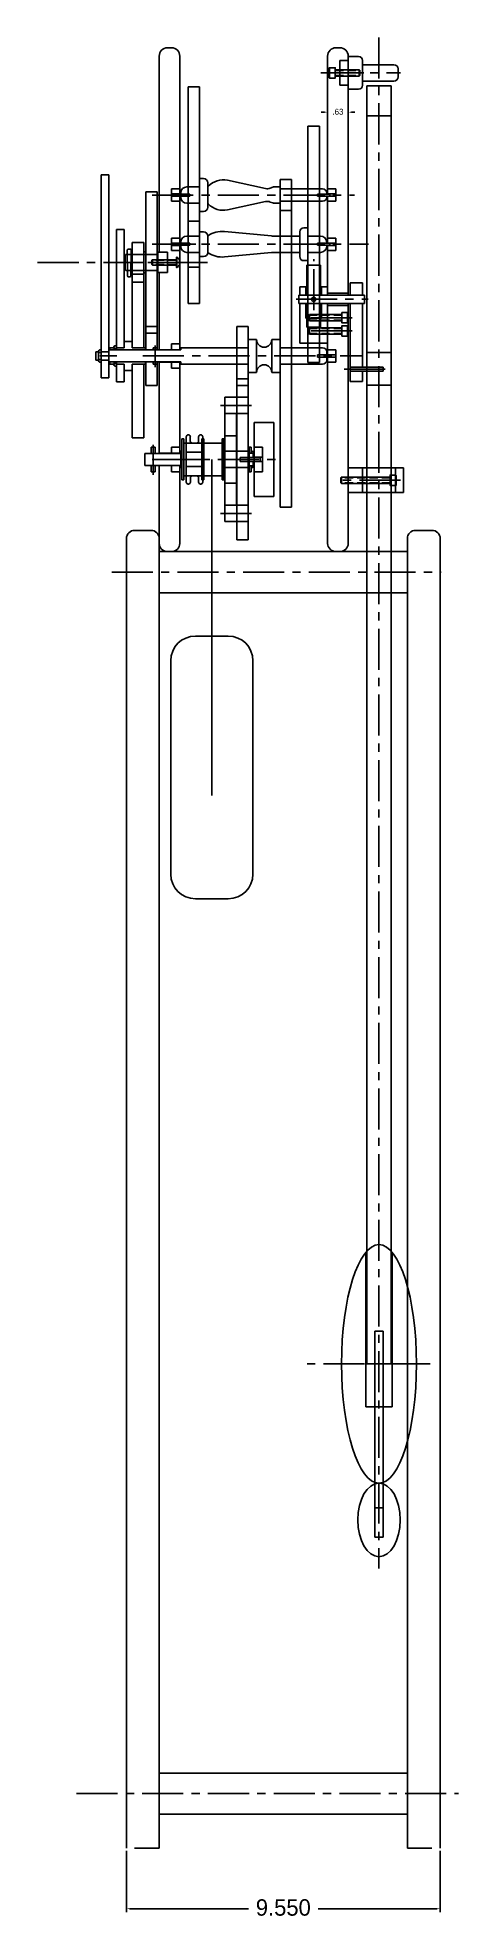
# Model space of a CAD drawing. Extents: x 60 to 170, y -32 to 30.
# Drawn here: x 83.4 to 96.2, y -31.5 to 25.8 of the extents above; entities that cross this region are included whole.
import ezdxf

# ---------------------------------------------------------------- set-up
doc = ezdxf.new("R2010")
doc.units = 0
doc.header["$MEASUREMENT"] = 0
doc.header["$PDMODE"] = 2
doc.header["$PDSIZE"] = 0.002
doc.linetypes.add('CENTER', pattern=[2, 1.25, -0.25, 0.25, -0.25])
doc.linetypes.add('HIDDEN', pattern=[0.375, 0.25, -0.125])
doc.layers.get('0').update_dxf_attribs({"linetype": 'CONTINUOUS'})
doc.layers.get('DEFPOINTS').update_dxf_attribs({"color": 159, "linetype": 'CONTINUOUS'})
for name, color, linetype in [('1', 1, 'CONTINUOUS'), ('2', 2, 'CONTINUOUS'), ('3', 3, 'CONTINUOUS'), ('4', 4, 'CONTINUOUS'), ('5', 5, 'CONTINUOUS'), ('CABLE', 45, 'CONTINUOUS'), ('CENTER', 3, 'CENTER'), ('GEAR-10-MINUTE', 10, 'CONTINUOUS'), ('GEAR-16', 75, 'CONTINUOUS'), ('GEAR-16-MINUTE', 40, 'CONTINUOUS'), ('GEAR-40-MINUTE', 60, 'CONTINUOUS'), ('GEAR-48-MINUTE', 100, 'CONTINUOUS'), ('GEAR-48-RATCHET', 130, 'CONTINUOUS'), ('GEAR-64', 104, 'CONTINUOUS'), ('GEAR-8', 140, 'CONTINUOUS'), ('GEAR-90', 170, 'CONTINUOUS'), ('GEAR-ESCAPE-TIC', 63, 'CONTINUOUS'), ('HIDDEN', 1, 'HIDDEN'), ('TEXT', 7, 'CONTINUOUS')]:
    doc.layers.add(name, color=color, linetype=linetype)
doc.styles.add('ARCHITEC', font='ARCHITEC.SHX')
doc.dimstyles.new('DIM-2PLC', dxfattribs={"dimtxt": 0.5, "dimasz": 0.1, "dimexe": 0.1, "dimexo": 0.085, "dimgap": 0.06, "dimtad": 0, "dimtih": 1, "dimtoh": 1, "dimdec": 3, "dimzin": 4, "dimdsep": 46, "dimtxsty": 'ARCHITEC', "dimcen": -0.12, "dimclrd": 256, "dimclre": 256, "dimclrt": 256, "dimadec": 0, "dimazin": 0, "dimtfac": 1, "dimtdec": 3, "dimtofl": 0, "dimtmove": 0, "dimatfit": 3, "dimfxl": 0, "dimtvp": 0.07, "dimtolj": 1, "dimtzin": 4, "dimarcsym": 0})
doc.dimstyles.new('DIMORIG-2PLC', dxfattribs={"dimtxt": 0.18, "dimasz": 0.1, "dimexe": 0.1, "dimexo": 0.085, "dimgap": 0.06, "dimtad": 0, "dimtih": 1, "dimtoh": 1, "dimzin": 4, "dimdsep": 46, "dimtxsty": 'ARCHITEC', "dimcen": -0.12, "dimclrd": 256, "dimclre": 256, "dimclrt": 256, "dimadec": 0, "dimazin": 0, "dimtfac": 1, "dimtdec": 1, "dimtofl": 0, "dimtmove": 0, "dimatfit": 3, "dimfxl": 0, "dimtvp": 0.07, "dimtolj": 1, "dimtzin": 4, "dimarcsym": 0})

msp = doc.modelspace()

# ---------------------------------------------------------------- blocks, each defined once
blk = doc.blocks.new('*U34')
blk.add_line((0.9814, 0.095), (0.9814, -0.095))
for points in [[(-0.174375, 0.15625), (-0.19, 0.140625), (-0.19, -0.140625), (-0.174375, -0.15625), (0, -0.15625), (0, 0.15625), (-0.174375, 0.15625), (-0.174375, -0.15625)], [(0, 0.095), (0.9814, 0.095), (1, 0.0764), (1, -0.0764), (0.9814, -0.095), (0, -0.095)]]:
    blk.add_lwpolyline(points)
at = {"layer": 'CENTER'}
blk.add_line((-0.315, 0), (1.125, 0), dxfattribs=at)
at = {"layer": 'HIDDEN'}
for p, q in [((0, 0.0764), (0.9814, 0.0764)), ((0, -0.0764), (0.9814, -0.0764))]:
    blk.add_line(p, q, dxfattribs=at)
blk = doc.blocks.new('*U36')
blk.add_line((0.7314, 0.082), (0.7314, -0.082))
blk.add_lwpolyline([(-0.015, 0.156, 0.15230804), (-0.087, 0.07488), (-0.087, -0.07488, 0.15230804), (-0.015, -0.156), (0, -0.156), (0, 0.156), (-0.015, 0.156), (-0.015, -0.156)], format="xyb")
blk.add_lwpolyline([(0, 0.082), (0.7314, 0.082), (0.75, 0.0634), (0.75, -0.0634), (0.7314, -0.082), (0, -0.082)])
at = {"layer": 'CENTER'}
blk.add_line((-0.212, 0), (0.875, 0), dxfattribs=at)
at = {"layer": 'HIDDEN'}
for p, q in [((0, 0.0634), (0.7314, 0.0634)), ((0, -0.0634), (0.7314, -0.0634))]:
    blk.add_line(p, q, dxfattribs=at)
blk = doc.blocks.new('*U43')
blk.add_line((0.7314, 0.095), (0.7314, -0.095))
for points in [[(-0.174375, 0.15625), (-0.19, 0.140625), (-0.19, -0.140625), (-0.174375, -0.15625), (0, -0.15625), (0, 0.15625), (-0.174375, 0.15625), (-0.174375, -0.15625)], [(0, 0.095), (0.7314, 0.095), (0.75, 0.0764), (0.75, -0.0764), (0.7314, -0.095), (0, -0.095)]]:
    blk.add_lwpolyline(points)
at = {"layer": 'CENTER'}
blk.add_line((-0.315, 0), (0.875, 0), dxfattribs=at)
at = {"layer": 'HIDDEN'}
for p, q in [((0, 0.0764), (0.7314, 0.0764)), ((0, -0.0764), (0.7314, -0.0764))]:
    blk.add_line(p, q, dxfattribs=at)
blk = doc.blocks.new('*U45')
blk.add_line((1.4814, 0.095), (1.4814, -0.095))
for points in [[(-0.174375, 0.15625), (-0.19, 0.140625), (-0.19, -0.140625), (-0.174375, -0.15625), (0, -0.15625), (0, 0.15625), (-0.174375, 0.15625), (-0.174375, -0.15625)], [(0, 0.095), (1.4814, 0.095), (1.5, 0.0764), (1.5, -0.0764), (1.4814, -0.095), (0, -0.095)]]:
    blk.add_lwpolyline(points)
at = {"layer": 'CENTER'}
blk.add_line((-0.315, 0), (1.625, 0), dxfattribs=at)
at = {"layer": 'HIDDEN'}
for p, q in [((0, 0.0764), (1.4814, 0.0764)), ((0, -0.0764), (1.4814, -0.0764))]:
    blk.add_line(p, q, dxfattribs=at)
blk = doc.blocks.new('WEIGHT')
for p, q in [((0.5, 0), (-0.5, 0)), ((-1.25, -0.75), (-1.25, -7.25)), ((1.25, -0.75), (1.25, -7.25)), ((0.5, -8), (-0.5, -8))]:
    blk.add_line(p, q)
for centre, start, end in [((-0.5, -0.75), 90, 180), ((0.5, -0.75), 0, 90), ((-0.5, -7.25), 180, 270), ((0.5, -7.25), 270, 0)]:
    blk.add_arc(centre, 0.75, start, end)
blk = doc.blocks.new('PULLEY-R')
for p, q in [((0, -0.69), (0, 0.69)), ((0.06, 0.75), (0.065, 0.75)), ((0.122, 0.56), (0.122, 0.707)), ((0.375, 0.56), (0.375, 0.696)), ((0.435, 0.75), (0.44, 0.75)), ((0.5, -0.69), (0.5, 0.69)), ((0, 0.219), (0.5, 0.219)), ((0.182, 0.5), (0.315, 0.5)), ((0, -0.219), (0.5, -0.219)), ((0.125, -0.69), (0.125, -0.56)), ((0.185, -0.5), (0.315, -0.5)), ((0.375, -0.69), (0.375, -0.56)), ((0.06, -0.75), (0.065, -0.75)), ((0.435, -0.75), (0.44, -0.75))]:
    blk.add_line(p, q)
for centre, start, end in [((0.06, 0.69), 90, 180), ((0.065, 0.69), 0, 90), ((0.435, 0.69), 90, 180), ((0.44, 0.69), 0, 90), ((0.182, 0.56), 180, 270), ((0.315, 0.56), 270, 0), ((0.185, -0.56), 90, 180), ((0.315, -0.56), 0, 90), ((0.06, -0.69), 180, 270), ((0.065, -0.69), 270, 0), ((0.435, -0.69), 180, 270), ((0.44, -0.69), 270, 0)]:
    blk.add_arc(centre, 0.06, start, end)
at = {"layer": 'CENTER'}
blk.add_line((-0.176, 0), (0.673, 0), dxfattribs=at)
blk = doc.blocks.new('*D52')
at = {"linetype": 'ByBlock'}
for p, q in [((92.182, 25.136), (92.182, 23.411)), ((92.807, 25.136), (92.807, 23.411)), ((92.082, 23.511), (91.982, 23.511)), ((92.907, 23.511), (93.007, 23.511))]:
    blk.add_line(p, q, dxfattribs=at)
for points in [[(92.082, 23.528), (92.082, 23.495), (92.182, 23.511)], [(92.907, 23.528), (92.907, 23.495), (92.807, 23.511)]]:
    blk.add_solid(points, dxfattribs=at)
at = {"layer": 'DEFPOINTS', "color": 0, "linetype": 'ByBlock'}
for p in [(92.182, 25.221), (92.807, 25.221), (92.807, 23.511)]:
    blk.add_point(p, dxfattribs=at)
at = {"linetype": 'ByBlock', "insert": (92.494, 23.524), "char_height": 0.18, "attachment_point": 5, "style": 'ARCHITEC'}
blk.add_mtext('\\A1;.63', dxfattribs=at)
blk = doc.blocks.new('*D61')
at = {"layer": 'DEFPOINTS', "color": 0}
for p in [(86.057, -29.35), (95.607, -29.35), (95.607, -31.196)]:
    blk.add_point(p, dxfattribs=at)
at = {"layer": 'TEXT', "lineweight": -2}
for p, q in [((86.057, -29.435), (86.057, -31.296)), ((95.607, -29.435), (95.607, -31.296)), ((86.157, -31.196), (89.772, -31.196)), ((95.507, -31.196), (91.892, -31.196))]:
    blk.add_line(p, q, dxfattribs=at)
at = {"layer": 'TEXT'}
for points in [[(86.157, -31.18), (86.157, -31.213), (86.057, -31.196)], [(95.507, -31.18), (95.507, -31.213), (95.607, -31.196)]]:
    blk.add_solid(points, dxfattribs=at)
at = {"layer": 'TEXT', "insert": (90.832, -31.161), "char_height": 0.5, "attachment_point": 5, "style": 'ARCHITEC'}
blk.add_mtext('\\A1;9.550', dxfattribs=at)

# ---------------------------------------------------------------- dimensions: what is measured, and where the dimension line sits
dim = msp.add_linear_dim(base=(92.8068322926, 23.5114799003), p1=(92.1818322926, 25.2214418865), p2=(92.8068322926, 25.2214418865), dimstyle='DIMORIG-2PLC')
dim.commit()
dim.dimension.update_dxf_attribs({"geometry": '*D52', "text_midpoint": (92.4943322926, 23.5240799003)})
at = {"layer": 'TEXT'}
dim = msp.add_linear_dim(base=(95.6071, -31.1965), p1=(86.0568, -29.3501), p2=(95.6071, -29.3501), dimstyle='DIM-2PLC', dxfattribs=at)
dim.commit()
dim.dimension.update_dxf_attribs({"geometry": '*D61', "text_midpoint": (90.832, -31.1615)})

# ---------------------------------------------------------------- linework, layer by layer
for p, q in [((87.0568, 19.2498), (87.0568, 25.2214)), ((87.3068, 25.4714), (87.4318, 25.4714)), ((87.6818, 21.0235), (87.6818, 25.2214)), ((92.1818, 21.0235), (92.1818, 25.2214)), ((92.4318, 25.4714), (92.5568, 25.4714)), ((92.8068, 17.9387), (92.8068, 25.2214)), ((92.8068, 25.2078), (93.1193, 25.2078)), ((92.5568, 24.3328), (92.5568, 25.0828)), ((92.5568, 25.0828), (92.8068, 25.0828)), ((93.2443, 24.3328), (93.2443, 25.0828)), ((93.2443, 24.9578), (94.2001, 24.9578)), ((94.3251, 24.5828), (94.3251, 24.8328)), ((92.5568, 24.3328), (92.8068, 24.3328)), ((92.8068, 24.2078), (93.1193, 24.2078)), ((93.2443, 24.4578), (94.2001, 24.4578)), ((93.3693, -14.6049), (93.3693, 24.3094)), ((94.1193, 24.3094), (93.3693, 24.3094)), ((94.1193, -14.6049), (94.1193, 24.3094)), ((94.1193, 23.4044), (93.3693, 23.4044)), ((85.285, 16.2123), (85.285, 21.6004)), ((85.285, 21.6004), (85.5193, 21.6004)), ((85.5193, 16.2123), (85.5193, 21.6004)), ((87.8988, 21.2373), (88.2818, 21.2373)), ((88.2818, 21.4873), (88.4068, 21.4873)), ((88.2818, 21.4873), (88.2818, 20.4873)), ((88.5318, 21.3623), (88.5318, 20.6123)), ((88.5318, 21.2373), (88.5499, 21.2563)), ((89.1359, 21.4369), (90.2894, 21.1864)), ((90.4361, 21.1989), (90.5086, 21.2282)), ((90.7318, 21.2373), (90.5554, 21.2373)), ((90.7318, 20.7373), (90.7318, 21.2373)), ((87.4318, 20.7998), (87.4318, 21.1748)), ((87.4318, 21.1748), (87.6818, 21.1748)), ((87.6818, 21.0235), (87.4318, 21.0235)), ((87.6818, 20.951), (87.4318, 20.951)), ((87.4318, 20.7998), (87.6818, 20.7998)), ((87.9916, 21.0185), (87.6176, 21.0185)), ((87.6176, 21.0185), (87.6176, 20.956)), ((87.9916, 20.956), (87.6176, 20.956)), ((87.6818, 19.5262), (87.6818, 20.951)), ((87.7118, 21.0185), (87.7118, 21.0503)), ((87.7118, 20.9243), (87.7118, 20.956)), ((87.8988, 20.7373), (88.2818, 20.7373)), ((87.9916, 21.0185), (87.9916, 20.956)), ((88.5318, 20.7373), (88.5499, 20.7182)), ((89.1359, 20.5377), (90.2894, 20.7882)), ((90.4361, 20.7756), (90.5086, 20.7464)), ((90.7318, 20.7373), (90.5418, 20.7373)), ((92.0268, 21.1743), (90.7318, 21.1743)), ((92.0268, 20.8003), (90.7318, 20.8003)), ((91.8735, 21.0185), (92.2475, 21.0185)), ((91.8735, 20.956), (91.8735, 21.0185)), ((91.8735, 20.956), (92.2475, 20.956)), ((92.1518, 21.0185), (92.1518, 21.0493)), ((92.1518, 20.9253), (92.1518, 20.956)), ((92.1818, 21.1748), (92.4318, 21.1748)), ((92.1818, 21.0235), (92.4318, 21.0235)), ((92.1818, 19.5262), (92.1818, 20.951)), ((92.1818, 20.951), (92.4318, 20.951)), ((92.1818, 20.7998), (92.4318, 20.7998)), ((92.2475, 20.956), (92.2475, 21.0185)), ((92.4318, 20.7998), (92.4318, 21.1748)), ((88.2818, 20.4873), (88.4068, 20.4873)), ((85.7525, 16.3373), (85.7525, 19.935)), ((85.7525, 19.935), (85.9868, 19.935)), ((85.9868, 16.3373), (85.9868, 19.935)), ((87.4318, 19.3025), (87.4318, 19.6775)), ((87.4318, 19.6775), (87.6818, 19.6775)), ((87.6818, 19.5262), (87.4318, 19.5262)), ((87.6176, 19.5212), (87.6176, 19.4587)), ((87.9916, 19.5212), (87.6176, 19.5212)), ((87.7118, 19.5212), (87.7118, 19.553)), ((87.8988, 19.74), (88.2818, 19.74)), ((87.9916, 19.5212), (87.9916, 19.4587)), ((88.2818, 19.865), (88.2818, 19.115)), ((88.4068, 19.865), (88.2818, 19.865)), ((88.5318, 19.74), (88.5444, 19.7485)), ((88.5318, 19.74), (88.5318, 19.24)), ((89.0379, 19.876), (90.4701, 19.7411)), ((90.4936, 19.74), (91.3318, 19.74)), ((91.3318, 19.865), (91.3318, 19.115)), ((91.5818, 19.99), (91.4568, 19.99)), ((91.5818, 19.99), (91.5818, 18.99)), ((91.5818, 19.74), (91.9648, 19.74)), ((91.8735, 19.5212), (92.2475, 19.5212)), ((91.8735, 19.4587), (91.8735, 19.5212)), ((92.1518, 19.5212), (92.1518, 19.553)), ((92.1818, 19.6775), (92.4318, 19.6775)), ((92.1818, 19.5262), (92.4318, 19.5262)), ((92.2475, 19.4587), (92.2475, 19.5212)), ((92.4318, 19.3025), (92.4318, 19.6775)), ((86.0214, 18.7223), (86.0214, 19.1523)), ((86.0514, 19.1823), (87.0118, 19.1823)), ((86.5868, 19.2562), (86.6468, 19.2562)), ((86.5868, 19.2562), (86.5868, 18.6183)), ((86.6468, 18.6183), (86.6468, 19.2562)), ((87.0118, 19.2498), (87.3068, 19.2498)), ((87.0118, 19.2498), (87.0118, 18.6248)), ((87.3068, 18.6248), (87.3068, 19.2498)), ((87.6818, 19.4537), (87.4318, 19.4537)), ((87.4318, 19.3025), (87.6818, 19.3025)), ((87.9916, 19.4587), (87.6176, 19.4587)), ((87.6818, 16.2748), (87.6818, 19.4537)), ((87.7118, 19.427), (87.7118, 19.4587)), ((87.8988, 19.24), (88.2818, 19.24)), ((88.4068, 19.115), (88.2818, 19.115)), ((88.5318, 19.24), (88.5444, 19.2314)), ((89.0379, 19.1039), (90.4701, 19.2389)), ((90.4936, 19.24), (91.3318, 19.24)), ((91.5818, 18.99), (91.4568, 18.99)), ((91.5818, 19.24), (91.9648, 19.24)), ((91.8735, 19.4587), (92.2475, 19.4587)), ((92.1518, 19.427), (92.1518, 19.4587)), ((92.1818, 19.4537), (92.4318, 19.4537)), ((92.1818, 17.9387), (92.1818, 19.4537)), ((92.1818, 19.3025), (92.4318, 19.3025)), ((86.0514, 18.6923), (87.0118, 18.6923)), ((86.5868, 18.6183), (86.6468, 18.6183)), ((87.0118, 18.6248), (87.3068, 18.6248)), ((87.0568, 16.2748), (87.0568, 18.6248)), ((91.5518, 18.8576), (91.9618, 18.8576)), ((91.5518, 17.9387), (91.5518, 18.8576)), ((91.9618, 17.9387), (91.9618, 18.8576)), ((91.3018, 17.9387), (93.3068, 17.9387)), ((91.3018, 17.6887), (91.3018, 17.9387)), ((91.3318, 18.1883), (91.5218, 18.1883)), ((91.3318, 17.9387), (91.3318, 18.1883)), ((91.5218, 17.9387), (91.5218, 18.1883)), ((91.5268, 18.0007), (91.5518, 18.0007)), ((91.5268, 17.9387), (91.5268, 18.0007)), ((91.9618, 18.0007), (91.9868, 18.0007)), ((91.9868, 17.9387), (91.9868, 18.0007)), ((91.9918, 18.1883), (92.1818, 18.1883)), ((91.9918, 17.9387), (91.9918, 18.1883)), ((92.1818, 18.1883), (92.1818, 17.9387)), ((92.1818, 18.0012), (92.8068, 18.0012)), ((92.8693, 17.9387), (92.8693, 18.3126)), ((93.2443, 18.3126), (92.8693, 18.3126)), ((93.2443, 17.9387), (93.2443, 18.3126)), ((93.3068, 17.6887), (93.3068, 17.9387)), ((91.3018, 17.6887), (93.3068, 17.6887)), ((91.3318, 16.4745), (91.3318, 17.6887)), ((91.5218, 17.2357), (91.5218, 17.6887)), ((91.5218, 17.2357), (91.9918, 17.2357)), ((91.5268, 17.6267), (91.5268, 17.6887)), ((91.5268, 17.6267), (91.5518, 17.6267)), ((91.5518, 16.9681), (91.5518, 17.6887)), ((91.9618, 16.9681), (91.9618, 17.6887)), ((91.9618, 17.6267), (91.9868, 17.6267)), ((91.9868, 17.6267), (91.9868, 17.6887)), ((91.9918, 17.2357), (91.9918, 17.6887)), ((92.1818, 16.1235), (92.1818, 17.6887)), ((92.1818, 17.6887), (92.1818, 16.4745)), ((92.1818, 17.6262), (92.8068, 17.6262)), ((92.8068, 10.3806), (92.8068, 17.6887)), ((92.8693, 15.3091), (92.8693, 17.6887)), ((93.2443, 15.7462), (93.2443, 17.6887)), ((91.5518, 16.9681), (91.9618, 16.9681)), ((85.125, 16.2123), (85.125, 15.9623)), ((85.125, 16.2123), (85.2187, 16.2123)), ((85.2118, 16.2347), (85.2118, 15.9398)), ((85.2462, 16.0873), (85.7611, 16.0873)), ((85.285, 16.2123), (85.285, 15.9623)), ((85.285, 16.2123), (85.5193, 16.2123)), ((85.5193, 15.8998), (85.5193, 16.2748)), ((85.5193, 16.2698), (87.7118, 16.2698)), ((85.5493, 16.2748), (85.5493, 16.3373)), ((85.6851, 16.3373), (85.5493, 16.3373)), ((85.6851, 16.3373), (85.6851, 16.2748)), ((85.7525, 16.3373), (85.7525, 16.2748)), ((85.9868, 16.3373), (85.7536, 16.3373)), ((86.2368, 16.5243), (85.9868, 16.5243)), ((85.9868, 16.3373), (85.9868, 16.5243)), ((86.2368, 16.5243), (86.2368, 16.3373)), ((86.6418, 16.3373), (86.2368, 16.3373)), ((86.6418, 16.2748), (86.6418, 16.3373)), ((87.0568, 16.2748), (87.6818, 16.2748)), ((87.4318, 16.4623), (87.6818, 16.4623)), ((87.4318, 16.2748), (87.4318, 16.4623)), ((89.7668, 16.3373), (87.7118, 16.3373)), ((87.7118, 16.2698), (87.7118, 16.3373)), ((89.7668, 16.5873), (90.0168, 16.5873)), ((89.7668, 15.5873), (89.7668, 16.5873)), ((90.0168, 15.5873), (90.0168, 16.5873)), ((90.4818, 15.5873), (90.4818, 16.5873)), ((90.4818, 16.5873), (90.7318, 16.5873)), ((90.7318, 15.5873), (90.7318, 16.5873)), ((92.0268, 16.3373), (90.7318, 16.3373)), ((91.3318, 16.4745), (92.1818, 16.4745)), ((91.8735, 16.056), (91.8735, 16.1185)), ((91.8735, 16.1185), (92.2475, 16.1185)), ((91.8735, 16.056), (92.2475, 16.056)), ((92.1518, 16.1185), (92.1518, 16.2123)), ((92.1518, 15.9623), (92.1518, 16.056)), ((92.1818, 16.2748), (92.4318, 16.2748)), ((92.1818, 16.1235), (92.4318, 16.1235)), ((92.1818, 10.3806), (92.1818, 16.051)), ((92.1818, 16.051), (92.4318, 16.051)), ((92.2475, 16.056), (92.2475, 16.1185)), ((92.4318, 15.8998), (92.4318, 16.2748)), ((94.1193, 16.1973), (93.3693, 16.1973)), ((85.125, 15.9623), (85.2187, 15.9623)), ((85.285, 15.4216), (85.285, 15.9623)), ((85.285, 15.9623), (85.5193, 15.9623)), ((85.5193, 15.4216), (85.5193, 15.9623)), ((85.5193, 15.9048), (87.7118, 15.9048)), ((85.5493, 15.8373), (85.5493, 15.8998)), ((85.6851, 15.8373), (85.5493, 15.8373)), ((85.6851, 15.8998), (85.6851, 15.8373)), ((85.7525, 15.8998), (85.7525, 15.7846)), ((85.7525, 15.2966), (85.7525, 15.8373)), ((85.9868, 15.8373), (85.7536, 15.8373)), ((85.9868, 15.2966), (85.9868, 15.8373)), ((86.2368, 15.6503), (85.9868, 15.6503)), ((86.6418, 15.8373), (86.2368, 15.8373)), ((86.2368, 15.8373), (86.2368, 15.6503)), ((86.6418, 15.8373), (86.6418, 15.8998)), ((87.0568, 13.1248), (87.0568, 15.8998)), ((87.0568, 15.8998), (87.6818, 15.8998)), ((87.4318, 15.7123), (87.4318, 15.8998)), ((87.4318, 15.7123), (87.6818, 15.7123)), ((87.6818, 13.1248), (87.6818, 15.8998)), ((87.7118, 15.8373), (87.7118, 15.9048)), ((89.7668, 15.8373), (87.7118, 15.8373)), ((89.7668, 15.5873), (90.0168, 15.5873)), ((90.4818, 15.5873), (90.7318, 15.5873)), ((92.0268, 15.8373), (90.7318, 15.8373)), ((92.1818, 15.8998), (92.4318, 15.8998)), ((93.8693, 15.7462), (92.8693, 15.7462)), ((93.8693, 15.6212), (92.8693, 15.6212)), ((93.2443, 15.3091), (93.2443, 15.6212)), ((93.8693, 15.6212), (93.8693, 15.7462)), ((85.285, 15.4216), (85.5193, 15.4216)), ((85.7525, 15.2966), (85.9868, 15.2966)), ((93.2443, 15.3091), (92.8693, 15.3091)), ((94.1193, 15.1978), (93.3693, 15.1978)), ((86.8068, 13.3118), (86.9318, 13.3118)), ((86.8068, 13.1248), (86.8068, 13.3118)), ((86.9318, 13.1248), (86.9318, 13.3118)), ((87.4318, 13.3123), (87.6818, 13.3123)), ((87.4318, 13.1298), (87.4318, 13.3123)), ((87.7118, 13.1873), (87.7418, 13.1873)), ((87.7118, 13.1248), (87.7118, 13.1873)), ((87.7418, 12.3123), (87.7418, 13.5623)), ((87.7418, 13.5623), (87.8018, 13.5623)), ((87.8018, 12.3123), (87.8018, 13.5623)), ((87.8018, 13.4373), (88.3393, 13.4373)), ((87.8018, 13.4373), (88.3543, 13.4373)), ((88.3543, 12.3123), (88.3543, 13.5623)), ((88.4143, 13.5623), (88.3543, 13.5623)), ((88.4143, 12.3123), (88.4143, 13.5623)), ((88.4143, 13.4373), (88.9668, 13.4373)), ((88.4143, 13.4373), (88.9668, 13.4373)), ((88.9668, 13.5623), (89.0268, 13.5623)), ((88.9668, 13.5623), (88.9668, 12.3123)), ((89.0268, 13.5623), (89.0268, 12.3123)), ((89.0268, 13.4373), (89.0568, 13.4373)), ((89.0568, 13.4373), (89.0568, 12.4373)), ((89.0568, 13.1873), (89.7968, 13.1873)), ((89.7968, 13.3123), (89.7968, 12.5623)), ((89.8568, 13.3123), (89.7968, 13.3123)), ((89.8568, 13.3123), (89.8568, 13.1273)), ((89.9448, 13.3173), (89.9448, 12.9998)), ((89.9448, 13.0358), (89.9448, 13.3123)), ((89.9448, 13.3123), (90.1948, 13.3123)), ((89.9448, 13.3123), (89.9448, 12.9998)), ((90.1948, 12.5623), (90.1948, 13.3123)), ((86.6198, 12.7548), (86.6198, 13.1198)), ((86.6198, 13.1198), (87.7118, 13.1198)), ((86.6198, 12.7548), (87.7118, 12.7548)), ((86.8068, 12.5628), (86.8068, 12.7498)), ((86.9318, 12.5628), (86.9318, 12.7498)), ((87.0568, 13.1248), (87.7118, 13.1248)), ((87.0568, 10.3806), (87.0568, 12.7498)), ((87.0568, 12.7498), (87.7118, 12.7498)), ((87.4318, 12.5623), (87.4318, 12.7448)), ((87.6818, 10.3806), (87.6818, 12.7498)), ((87.7118, 13.1248), (87.7118, 12.7498)), ((87.7118, 12.6873), (87.7118, 12.7498)), ((87.7118, 12.6873), (87.7418, 12.6873)), ((89.7968, 12.6873), (89.0568, 12.6873)), ((89.5148, 12.8748), (89.5148, 12.9998)), ((89.5148, 12.9998), (90.1298, 12.9998)), ((89.5148, 12.8748), (90.1298, 12.8748)), ((89.7968, 13.1273), (89.9148, 13.1273)), ((89.9148, 12.7473), (89.7968, 12.7473)), ((89.8568, 12.7473), (89.8568, 12.5623)), ((89.9148, 12.9998), (89.9148, 13.1273)), ((89.9148, 12.7473), (89.9148, 12.8748)), ((89.9448, 13.0048), (90.1948, 13.0048)), ((89.9448, 12.8748), (89.9448, 12.5623)), ((89.9448, 12.8698), (90.1948, 12.8698)), ((89.9448, 12.8388), (89.9448, 12.5623)), ((90.1298, 12.9998), (90.1298, 12.8748)), ((94.4943, 12.6781), (92.8068, 12.6781)), ((93.2443, 11.9281), (93.2443, 12.6781)), ((94.2443, 11.9281), (94.2443, 12.6781)), ((94.4943, 11.9281), (94.4943, 12.6781)), ((86.8068, 12.5628), (86.9318, 12.5628)), ((87.4318, 12.5623), (87.6818, 12.5623)), ((87.8018, 12.3123), (87.7418, 12.3123)), ((87.8018, 12.4373), (88.3393, 12.4373)), ((87.8018, 12.4373), (88.3543, 12.4373)), ((88.4143, 12.3123), (88.3543, 12.3123)), ((88.4143, 12.4373), (88.9668, 12.4373)), ((88.4143, 12.4373), (88.9668, 12.4373)), ((88.9668, 12.3123), (89.0268, 12.3123)), ((89.0268, 12.4373), (89.0568, 12.4373)), ((89.8568, 12.5623), (89.7968, 12.5623)), ((89.9448, 12.5623), (90.1948, 12.5623)), ((94.4943, 11.9281), (92.8068, 11.9281)), ((86.0568, 10.528), (86.0568, -29.3501)), ((86.3068, 10.778), (86.8068, 10.778)), ((87.0568, 10.528), (87.0568, -29.3501)), ((94.6071, -29.3501), (94.6071, 10.528)), ((94.8571, 10.778), (95.3571, 10.778)), ((95.6071, -29.3501), (95.6071, 10.528)), ((87.0568, 10.1306), (94.6071, 10.1306)), ((87.3068, 10.1306), (87.4318, 10.1306)), ((92.4318, 10.1306), (92.5568, 10.1306)), ((87.0568, 8.878), (94.6071, 8.878)), ((93.3393, -15.9075), (93.3393, -11.2107)), ((94.1493, -15.9075), (94.1493, -11.2107)), ((93.6193, -19.8814), (93.6193, -13.6049)), ((93.8693, -13.6049), (93.6193, -13.6049)), ((93.8693, -19.8814), (93.8693, -13.6049)), ((94.1193, -14.6049), (93.3693, -14.6049)), ((93.3393, -15.9075), (94.1493, -15.9075)), ((93.8693, -18.9859), (93.6193, -18.9859)), ((93.6193, -19.8814), (93.8693, -19.8814)), ((87.0568, -27.0663), (94.6071, -27.0663)), ((87.0568, -28.3163), (94.6071, -28.3163)), ((86.3068, -29.3501), (87.0568, -29.3501)), ((94.6071, -29.3501), (95.3571, -29.3501))]:
    msp.add_line(p, q)
for centre, radius in [((91.7568, 17.8137), 0.062), ((89.8868, 13.1573), 0.03), ((89.8868, 12.7173), 0.03)]:
    msp.add_circle(centre, radius)
for centre, radius, start, end in [((87.3068, 25.2214), 0.25, 90, 180), ((87.4318, 25.2214), 0.25, 360, 90), ((92.4318, 25.2214), 0.25, 90, 180), ((92.5568, 25.2214), 0.25, 360, 90), ((93.1193, 25.0828), 0.125, 0, 90), ((94.2001, 24.8328), 0.125, 0, 90), ((93.1193, 24.3328), 0.125, 270, 0), ((94.2001, 24.5828), 0.125, 270, 0), ((87.8988, 21.0503), 0.187, 90, 180), ((88.4068, 21.3623), 0.125, 360, 90), ((89.0033, 20.8261), 0.625, 77.74763, 136.49944), ((90.3425, 21.4307), 0.25, 257.74763, 292.00238), ((90.5554, 21.1123), 0.125, 90, 112.00238), ((87.8988, 20.9243), 0.187, 180, 270), ((89.0033, 21.1484), 0.625, 223.50056, 282.25237), ((90.3425, 20.5439), 0.25, 67.99762, 102.25237), ((90.5554, 20.8623), 0.125, 247.99762, 270), ((92.0268, 21.0493), 0.125, 360, 90), ((92.0268, 20.9253), 0.125, 270, 0), ((88.4068, 20.6123), 0.125, 270, 360), ((87.8988, 19.553), 0.187, 90, 180), ((88.4068, 19.74), 0.125, 0, 90), ((88.9675, 19.1293), 0.75, 84.61728, 124.34964), ((90.4936, 19.99), 0.25, 264.61728, 270), ((91.4568, 19.865), 0.125, 90, 180), ((91.9648, 19.553), 0.187, 0, 90), ((86.0514, 19.1523), 0.03, 90, 180), ((87.8988, 19.427), 0.187, 180, 270), ((88.4068, 19.24), 0.125, 270, 0), ((88.9675, 19.8506), 0.75, 235.65036, 275.38272), ((90.4936, 18.99), 0.25, 90, 95.38272), ((91.4568, 19.115), 0.125, 180, 270), ((91.9648, 19.427), 0.187, 270, 0), ((86.0514, 18.7223), 0.03, 180, 270), ((85.2518, 16.2347), 0.04, 34.09694, 325.90306), ((85.7193, 16.3579), 0.04, 34.09694, 325.90306), ((90.2493, 16.5873), 0.2325, 180, 0), ((92.0268, 16.2123), 0.125, 0, 90), ((85.2518, 15.9398), 0.04, 34.09694, 325.90306), ((85.7193, 15.8166), 0.04, 34.09694, 325.90306), ((90.2493, 15.5873), 0.2325, 360, 180), ((92.0268, 15.9623), 0.125, 270, 0), ((86.3068, 10.528), 0.25, 90, 180), ((86.8068, 10.528), 0.25, 0, 90), ((87.3068, 10.3806), 0.25, 180, 270), ((87.4318, 10.3806), 0.25, 270, 0), ((92.4318, 10.3806), 0.25, 180, 270), ((92.5568, 10.3806), 0.25, 270, 0), ((94.8571, 10.528), 0.25, 90, 180), ((95.3571, 10.528), 0.25, 0, 90)]:
    msp.add_arc(centre, radius, start, end)
for centre, major_axis, ratio in [((93.7443, -14.6049), (0, 3.631), 0.3140638), ((93.7443, -19.3561), (0, 1.1201), 0.5776453)]:
    msp.add_ellipse(centre, major_axis=major_axis, ratio=ratio)
at = {"layer": '1'}
for p, q in [((87.9318, 20.19), (88.2818, 20.19)), ((87.9318, 18.79), (87.9318, 20.19)), ((88.2818, 18.79), (88.2818, 20.19)), ((87.9318, 19.74), (88.2818, 19.74)), ((91.5818, 19.74), (91.9318, 19.74)), ((87.9318, 19.24), (88.2818, 19.24)), ((91.5818, 19.24), (91.9318, 19.24)), ((87.9318, 18.79), (88.2818, 18.79)), ((89.9448, 14.0623), (90.5448, 14.0623)), ((89.9448, 11.8123), (89.9448, 14.0623)), ((90.5448, 11.8123), (90.5448, 14.0623)), ((89.9448, 12.5623), (89.9448, 12.8748)), ((89.9448, 11.8123), (90.5448, 11.8123))]:
    msp.add_line(p, q, dxfattribs=at)
at = {"layer": '2'}
for p, q in [((89.4168, 16.3373), (89.7668, 16.3373)), ((90.7318, 16.3373), (91.0818, 16.3373)), ((89.4168, 15.8373), (89.7668, 15.8373)), ((90.7318, 15.8373), (91.0818, 15.8373))]:
    msp.add_line(p, q, dxfattribs=at)
at = {"layer": '3'}
for p, q in [((89.4168, 13.1873), (89.7668, 13.1873)), ((89.4168, 12.6873), (89.7668, 12.6873))]:
    msp.add_line(p, q, dxfattribs=at)
at = {"layer": '4'}
for p, q in [((86.0929, 18.5272), (86.0822, 19.3113)), ((86.1122, 19.3417), (86.1764, 19.3417)), ((86.1957, 18.5272), (86.2064, 19.3113)), ((86.1657, 18.4976), (86.1229, 18.4976)), ((89.0568, 13.1873), (89.4068, 13.1873)), ((89.0568, 12.6873), (89.4068, 12.6873))]:
    msp.add_line(p, q, dxfattribs=at)
for centre, start, end in [((86.1122, 19.3117), 90, 180.78141), ((86.1764, 19.3117), 359.21859, 90), ((86.1229, 18.5276), 180.78141, 270), ((86.1657, 18.5276), 270, 359.21859)]:
    msp.add_arc(centre, 0.03, start, end, dxfattribs=at)
at = {"layer": '5'}
for p, q in [((87.9318, 21.2373), (88.2818, 21.2373)), ((87.9318, 20.7373), (88.2818, 20.7373)), ((90.7318, 21.1748), (91.0818, 21.1748)), ((90.7318, 20.7998), (91.0818, 20.7998))]:
    msp.add_line(p, q, dxfattribs=at)
at = {"layer": 'CABLE'}
msp.add_line((88.6574, 12.9373), (88.6574, 2.7083), dxfattribs=at)
at = {"layer": 'CENTER', "linetype": 'CENTER'}
for p, q in [((93.7443, 25.7821), (93.7443, -20.8304)), ((95.304, -14.6049), (91.3974, -14.6049))]:
    msp.add_line(p, q, dxfattribs=at)
at = {"layer": 'CENTER'}
for p, q in [((91.9734, 24.7078), (94.3941, 24.7078)), ((86.8419, 20.9873), (92.9944, 20.9873)), ((88.1723, 19.49), (86.8375, 19.49)), ((86.8419, 19.49), (93.4223, 19.49)), ((83.3555, 18.9373), (88.5281, 18.9373)), ((91.7568, 17.4785), (91.7568, 19.0341)), ((91.219, 17.8137), (93.4141, 17.8137)), ((86.558, 16.0873), (93.2223, 16.0873)), ((86.9343, 15.7457), (86.9343, 16.4074)), ((93.9331, 15.6837), (92.6874, 15.6837)), ((86.8693, 13.3858), (86.8693, 12.4678)), ((86.8419, 12.9373), (90.7126, 12.9373)), ((85.6099, 9.503), (95.6336, 9.503)), ((84.5391, -27.6913), (96.1596, -27.6913))]:
    msp.add_line(p, q, dxfattribs=at)
at = {"layer": 'GEAR-10-MINUTE'}
for p, q in [((86.2368, 19.5438), (86.5868, 19.5438)), ((86.2368, 18.3308), (86.2368, 19.5438)), ((86.5868, 18.3308), (86.5868, 19.5438)), ((86.2368, 18.3308), (86.5868, 18.3308))]:
    msp.add_line(p, q, dxfattribs=at)
at = {"layer": 'GEAR-16'}
for p, q in [((89.4168, 16.9856), (89.7668, 16.9856)), ((89.4168, 15.1889), (89.4168, 16.9856)), ((89.7668, 15.1889), (89.7668, 16.9856)), ((89.4168, 15.1889), (89.7668, 15.1889))]:
    msp.add_line(p, q, dxfattribs=at)
at = {"layer": 'GEAR-16-MINUTE'}
for p, q in [((86.6468, 16.9851), (86.9968, 16.9851)), ((86.6468, 16.2748), (86.6468, 16.9851)), ((86.9968, 16.2748), (86.9968, 16.9851)), ((86.8718, 16.3373), (86.9968, 16.3373)), ((86.8718, 16.2748), (86.8718, 16.3373)), ((86.6468, 15.1894), (86.6468, 15.8998)), ((86.8718, 15.8373), (86.8718, 15.8998)), ((86.8718, 15.8373), (86.9968, 15.8373)), ((86.9968, 15.1894), (86.9968, 15.8998)), ((86.6468, 15.1894), (86.9968, 15.1894))]:
    msp.add_line(p, q, dxfattribs=at)
at = {"layer": 'GEAR-40-MINUTE'}
for p, q in [((86.6468, 21.0898), (86.9968, 21.0898)), ((86.6468, 16.7848), (86.6468, 21.0898)), ((86.9968, 16.7848), (86.9968, 21.0898)), ((86.6468, 16.7848), (86.9968, 16.7848))]:
    msp.add_line(p, q, dxfattribs=at)
at = {"layer": 'GEAR-48-MINUTE'}
for p, q in [((86.2368, 18.5826), (86.5868, 18.5826)), ((86.2368, 16.3373), (86.2368, 18.5826)), ((86.5868, 16.3373), (86.5868, 18.5826)), ((86.2368, 13.5919), (86.2368, 15.8373)), ((86.5868, 13.5919), (86.5868, 15.8373)), ((86.2368, 13.5919), (86.5868, 13.5919))]:
    msp.add_line(p, q, dxfattribs=at)
at = {"layer": 'GEAR-48-RATCHET'}
for p, q in [((89.4168, 15.3886), (89.7668, 15.3886)), ((89.4168, 10.4859), (89.4168, 15.3886)), ((89.7668, 10.4859), (89.7668, 15.3886)), ((88.9167, 14.5819), (89.8655, 14.5819)), ((89.0568, 14.3319), (89.0568, 14.8319)), ((89.0568, 14.8319), (89.7668, 14.8319)), ((89.0568, 14.3319), (89.7668, 14.3319)), ((89.0568, 13.2827), (89.0568, 14.3319)), ((89.4068, 13.2827), (89.4068, 14.3319)), ((89.0568, 12.2147), (89.0568, 13.6598)), ((89.0568, 13.6598), (89.4068, 13.6598)), ((89.4068, 12.2147), (89.4068, 13.6598)), ((89.0568, 12.5918), (89.0568, 11.5426)), ((89.0568, 12.2147), (89.4068, 12.2147)), ((89.4068, 12.5918), (89.4068, 11.5426)), ((89.0568, 11.5426), (89.7668, 11.5426)), ((89.0568, 11.5426), (89.0568, 11.0426)), ((88.9167, 11.2926), (89.8655, 11.2926)), ((89.0568, 11.0426), (89.7668, 11.0426)), ((89.4168, 10.4859), (89.7668, 10.4859))]:
    msp.add_line(p, q, dxfattribs=at)
at = {"layer": 'GEAR-64'}
for p, q in [((87.9318, 24.2873), (88.2818, 24.2873)), ((87.9318, 17.6873), (87.9318, 24.2873)), ((88.2818, 17.6873), (88.2818, 24.2873)), ((87.9318, 17.6873), (88.2818, 17.6873))]:
    msp.add_line(p, q, dxfattribs=at)
at = {"layer": 'GEAR-8'}
for p, q in [((90.7318, 21.4594), (91.0818, 21.4594)), ((90.7318, 20.5151), (90.7318, 21.4594)), ((91.0818, 20.5151), (91.0818, 21.4594)), ((90.7318, 20.5151), (91.0818, 20.5151))]:
    msp.add_line(p, q, dxfattribs=at)
at = {"layer": 'GEAR-90'}
for p, q in [((90.7318, 11.4873), (90.7318, 20.6873)), ((91.0818, 11.4873), (91.0818, 20.6873)), ((90.7318, 11.4873), (91.0818, 11.4873))]:
    msp.add_line(p, q, dxfattribs=at)
at = {"layer": 'GEAR-ESCAPE-TIC'}
for p, q in [((91.5818, 23.0896), (91.9318, 23.0896)), ((91.5818, 15.8904), (91.5818, 23.0896)), ((91.9318, 15.8904), (91.9318, 23.0896)), ((91.5818, 15.8904), (91.9318, 15.8904))]:
    msp.add_line(p, q, dxfattribs=at)

# ---------------------------------------------------------------- block references
for name, p in [('*U43', (92.4116, 24.7078)), ('PULLEY-R', (87.8804, 12.9373)), ('WEIGHT', (88.6574, 7.557))]:
    msp.add_blockref(name, p)
at = {"rotation": 180}
for name, p in [('*U36', (87.5817, 18.9373)), ('*U34', (92.6152, 17.2506)), ('*U34', (92.6152, 16.8502)), ('*U45', (94.0817, 12.3031))]:
    msp.add_blockref(name, p, dxfattribs=at)

msp.set_redraw_order([(e.dxf.handle, doc.entitydb.next_handle()) for e in msp.query("TEXT MTEXT ATTDEF DIMENSION ARC_DIMENSION")])  # texts and dimensions are drawn at this point

doc.saveas('drawing.dxf')
